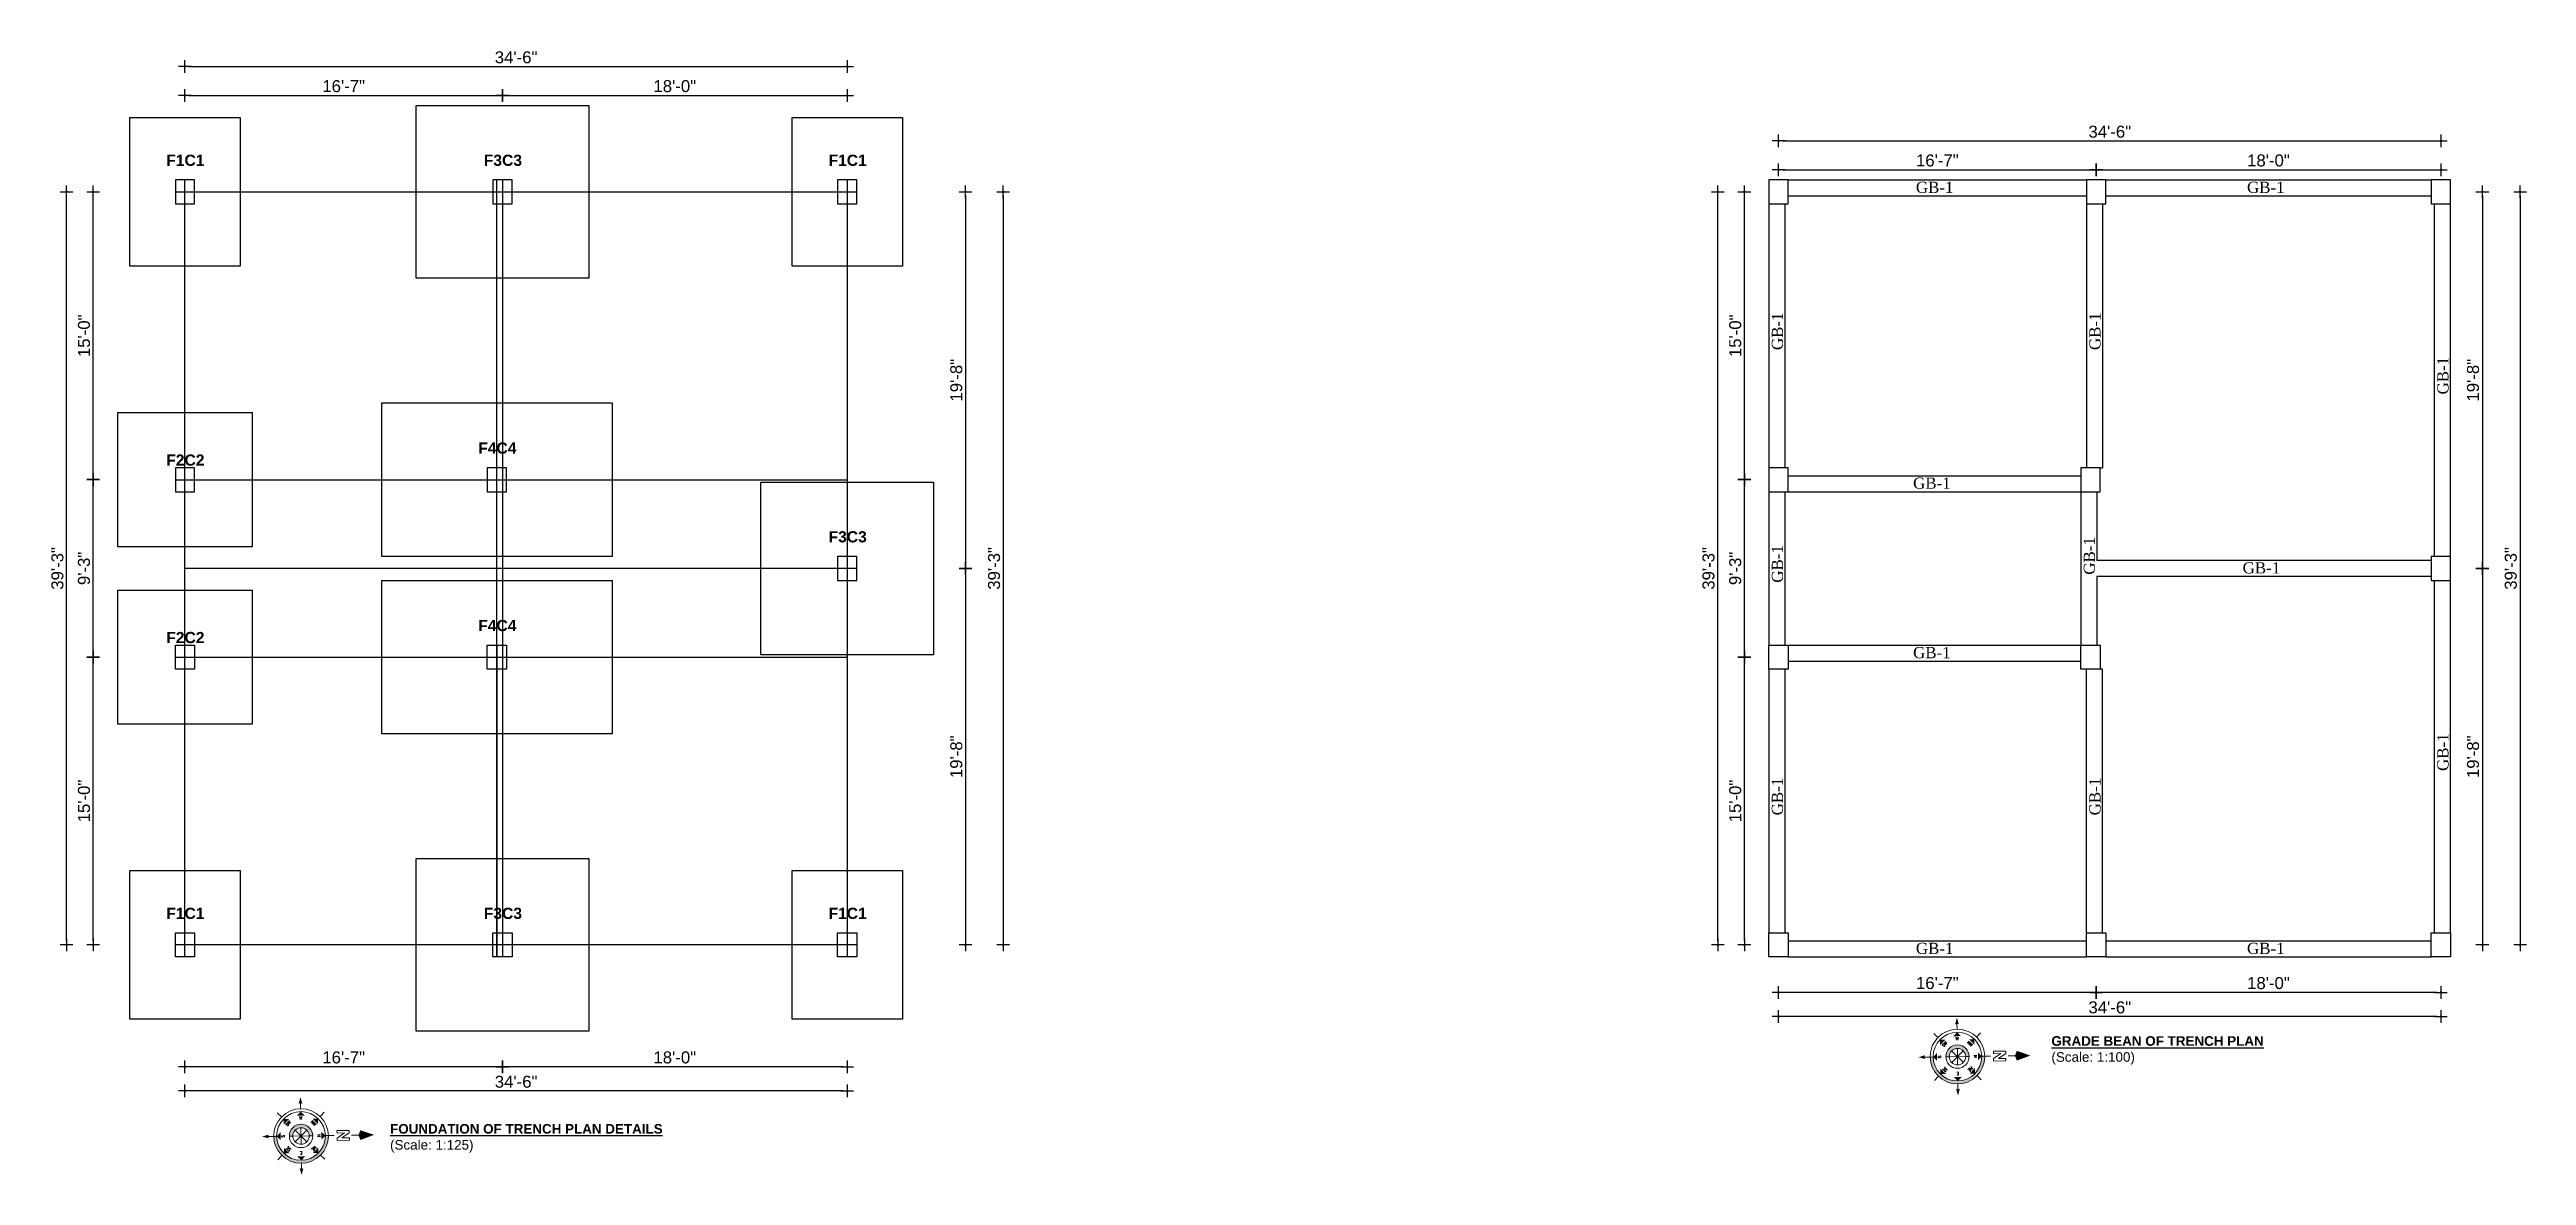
# Model space of a CAD drawing. Header units: inches. Extents: x -4010 to 65129, y -40138 to -1318.
# Drawn here: x 47347 to 48896, y -36546 to -35842 of the extents above; entities that cross this region are included whole.
import ezdxf
from ezdxf.enums import TextEntityAlignment as Align

# ---------------------------------------------------------------- set-up
doc = ezdxf.new("R2010")
doc.units = ezdxf.units.IN
doc.header["$MEASUREMENT"] = 0
doc.header["$PDMODE"] = 99
for name, color, linetype in [('Brick wall', 3, 'Continuous'), ('RCC', 6, 'Continuous'), ('Rod', 1, 'Continuous'), ('TEX', 7, 'Continuous'), ('wall', 3, 'Continuous')]:
    doc.layers.add(name, color=color, linetype=linetype)
doc.layers.add('DIM', color=7, linetype='Continuous', lineweight=15)
doc.styles.add('ARIAL', font='arial.ttf')
doc.styles.add('CAPTION', font='GOTHIC.TTF', dxfattribs={"height": 100})
doc.styles.add('ROMANS', font='romans')
doc.styles.get("Standard").update_dxf_attribs({"font": 'ARIALN.TTF'})
doc.dimstyles.new('3-8', dxfattribs={"dimscale": 1.25, "dimtxt": 6, "dimasz": 2, "dimexe": 0.18, "dimexo": 6, "dimgap": 0, "dimtad": 0, "dimdec": 0, "dimzin": 3, "dimdsep": 46, "dimlunit": 3, "dimtxsty": 'ARIAL', "dimblk": 'DD', "dimcen": 1, "dimse1": 1, "dimse2": 1, "dimclrd": 256, "dimclrt": 256, "dimadec": 0, "dimazin": 0, "dimtfac": 0.5, "dimtdec": 0, "dimtmove": 2, "dimatfit": 0, "dimfxl": 0.18, "dimtvp": 0.75, "dimfrac": 1, "dimtolj": 1, "dimtzin": 0, "dimarcsym": 0})

msp = doc.modelspace()

# ---------------------------------------------------------------- texts
at = {"layer": 'TEX', "char_height": 7, "style": 'CAPTION'}
for s, insert, attachment_point in [('{\\fArial Rounded MT Bold|b0|i0|c0|p34;F1C1}', (47444.312, -35914.844), 9), ('{\\fArial Rounded MT Bold|b0|i0|c0|p34;F3C3}', (47642.812, -35914.844), 9), ('{\\fArial Rounded MT Bold|b0|i0|c0|p34;F1C1}', (47858.312, -35914.844), 9), ('{\\fTimes New Roman|b0|i0|c0|p18;GB-1}', (48537.596, -35924.663), 3), ('{\\fTimes New Roman|b0|i0|c0|p18;GB-1}', (48744.596, -35924.663), 3), ('{\\fArial Rounded MT Bold|b0|i0|c0|p34;F4C4}', (47639.312, -36094.844), 9), ('{\\fArial Rounded MT Bold|b0|i0|c0|p34;F2C2}', (47444.312, -36102.344), 9), ('{\\fTimes New Roman|b0|i0|c0|p18;GB-1}', (48535.846, -36109.663), 3), ('{\\fArial Rounded MT Bold|b0|i0|c0|p34;F3C3}', (47858.312, -36150.344), 9), ('{\\fTimes New Roman|b0|i0|c0|p18;GB-1}', (48741.846, -36162.663), 3), ('{\\fArial Rounded MT Bold|b0|i0|c0|p34;F4C4}', (47639.312, -36205.844), 9), ('{\\fArial Rounded MT Bold|b0|i0|c0|p34;F2C2}', (47444.312, -36213.344), 9), ('{\\fTimes New Roman|b0|i0|c0|p18;GB-1}', (48535.846, -36215.663), 3), ('{\\fArial Rounded MT Bold|b0|i0|c0|p34;F1C1}', (47444.312, -36385.844), 9), ('{\\fArial Rounded MT Bold|b0|i0|c0|p34;F3C3}', (47642.812, -36385.844), 9), ('{\\fArial Rounded MT Bold|b0|i0|c0|p34;F1C1}', (47858.312, -36385.844), 9), ('{\\fTimes New Roman|b0|i0|c0|p18;GB-1}', (48537.596, -36400.663), 3), ('{\\fTimes New Roman|b0|i0|c0|p18;GB-1}', (48744.596, -36400.663), 3)]:
    msp.add_mtext(s, dxfattribs=dict(at, insert=insert, attachment_point=attachment_point))
at = {"layer": 'TEX', "char_height": 7, "attachment_point": 3, "rotation": 90, "style": 'CAPTION'}
for insert in [(48424.032, -36006.445), (48622.532, -36006.445), (48840.032, -36034.195), (48424.032, -36151.945), (48619.032, -36146.945), (48840.032, -36269.695), (48424.032, -36297.445), (48622.532, -36297.445)]:
    msp.add_mtext('{\\fTimes New Roman|b0|i0|c0|p18;GB-1}', dxfattribs=dict(at, insert=insert))
at = {"layer": 'TEX', "color": 7, "lineweight": 25, "insert": (48598.831, -36467.981), "char_height": 6, "width": 310.18894, "attachment_point": 4}
msp.add_mtext('{\\fArial Rounded MT Bold|b0|i0|c0|p34;\\LGRADE BEAN OF TRENCH PLAN\\P\\fArial|b0|i0|c0|p34;\\l\\C256;(Scale: 1:100)}', dxfattribs=at)

# ---------------------------------------------------------------- blocks, each defined once
blk = doc.blocks.new('A$C779854B7')
at = {"layer": 'RCC'}
for p, q in [((0, 15), (12, 15)), ((0, 0), (0, 15)), ((12, 15), (12, 0)), ((12, 0), (0, 0))]:
    blk.add_line(p, q, dxfattribs=at)
blk = doc.blocks.new('DD')
for p, q in [((-1.6, 0), (1.6, 0)), ((0, 1.6), (0, -1.6))]:
    blk.add_line(p, q)
at = {"const_width": 0.3}
blk.add_lwpolyline([(-0.15, 0, 1), (0.15, 0, 1)], format="xyb", close=True, dxfattribs=at)
blk = doc.blocks.new('*D1239')
at = {"layer": 'Defpoints', "color": 0}
for p in [(47630.6, -35870.7), (47432.1, -35923.5), (47630.6, -35923.5)]:
    blk.add_point(p, dxfattribs=at)
at = {"layer": 'Rod', "lineweight": -2}
blk.add_line((47434.6, -35870.7), (47628.1, -35870.7), dxfattribs=at)
at = {"layer": 'Rod', "lineweight": -2, "xscale": 2.5, "yscale": 2.5, "zscale": 2.5, "rotation": 180}
blk.add_blockref('DD', (47432.1, -35870.7), dxfattribs=at)
at = {"layer": 'Rod', "lineweight": -2, "xscale": 2.5, "yscale": 2.5, "zscale": 2.5}
blk.add_blockref('DD', (47630.6, -35870.7), dxfattribs=at)
at = {"layer": 'Rod', "insert": (47531.3, -35864.9), "char_height": 7.5, "attachment_point": 5, "style": 'ARIAL'}
blk.add_mtext('\\A1;16\'-7"', dxfattribs=at)
blk = doc.blocks.new('*D1240')
at = {"layer": 'Defpoints', "color": 0}
for p in [(47846.1, -35870.7), (47630.6, -35923.5), (47846.1, -35923.5)]:
    blk.add_point(p, dxfattribs=at)
at = {"layer": 'Rod', "lineweight": -2}
blk.add_line((47633.1, -35870.7), (47843.6, -35870.7), dxfattribs=at)
at = {"layer": 'Rod', "lineweight": -2, "xscale": 2.5, "yscale": 2.5, "zscale": 2.5, "rotation": 180}
blk.add_blockref('DD', (47630.6, -35870.7), dxfattribs=at)
at = {"layer": 'Rod', "lineweight": -2, "xscale": 2.5, "yscale": 2.5, "zscale": 2.5}
blk.add_blockref('DD', (47846.1, -35870.7), dxfattribs=at)
at = {"layer": 'Rod', "insert": (47738.3, -35864.9), "char_height": 7.5, "attachment_point": 5, "style": 'ARIAL'}
blk.add_mtext('\\A1;18\'-0"', dxfattribs=at)
blk = doc.blocks.new('*D1241')
at = {"layer": 'Defpoints', "color": 0}
for p in [(47852.1, -35931), (47852.1, -36166.5), (47920, -36166.5)]:
    blk.add_point(p, dxfattribs=at)
at = {"layer": 'Rod', "lineweight": -2}
blk.add_line((47920, -35933.5), (47920, -36164), dxfattribs=at)
at = {"layer": 'Rod', "lineweight": -2, "xscale": 2.5, "yscale": 2.5, "zscale": 2.5}
for p, rotation in [((47920, -35931), 90), ((47920, -36166.5), 270)]:
    blk.add_blockref('DD', p, dxfattribs=dict(at, rotation=rotation))
at = {"layer": 'Rod', "insert": (47914.3, -36048.8), "char_height": 7.5, "attachment_point": 5, "rotation": 90, "style": 'ARIAL'}
blk.add_mtext('\\A1;19\'-8"', dxfattribs=at)
blk = doc.blocks.new('*D1242')
at = {"layer": 'Defpoints', "color": 0}
for p in [(47852.1, -36166.5), (47852.1, -36402), (47920, -36402)]:
    blk.add_point(p, dxfattribs=at)
at = {"layer": 'Rod', "lineweight": -2}
blk.add_line((47920, -36169), (47920, -36399.5), dxfattribs=at)
at = {"layer": 'Rod', "lineweight": -2, "xscale": 2.5, "yscale": 2.5, "zscale": 2.5}
for p, rotation in [((47920, -36166.5), 90), ((47920, -36402), 270)]:
    blk.add_blockref('DD', p, dxfattribs=dict(at, rotation=rotation))
at = {"layer": 'Rod', "insert": (47914.3, -36284.3), "char_height": 7.5, "attachment_point": 5, "rotation": 90, "style": 'ARIAL'}
blk.add_mtext('\\A1;19\'-8"', dxfattribs=at)
blk = doc.blocks.new('*D1243')
at = {"layer": 'Defpoints', "color": 0}
for p in [(47630.6, -36409.5), (47846.1, -36409.5), (47630.6, -36478.2)]:
    blk.add_point(p, dxfattribs=at)
at = {"layer": 'Rod', "lineweight": -2}
blk.add_line((47843.6, -36478.2), (47633.1, -36478.2), dxfattribs=at)
at = {"layer": 'Rod', "lineweight": -2, "xscale": 2.5, "yscale": 2.5, "zscale": 2.5, "rotation": 180}
blk.add_blockref('DD', (47630.6, -36478.2), dxfattribs=at)
at = {"layer": 'Rod', "lineweight": -2, "xscale": 2.5, "yscale": 2.5, "zscale": 2.5}
blk.add_blockref('DD', (47846.1, -36478.2), dxfattribs=at)
at = {"layer": 'Rod', "insert": (47738.3, -36472.4), "char_height": 7.5, "attachment_point": 5, "style": 'ARIAL'}
blk.add_mtext('\\A1;18\'-0"', dxfattribs=at)
blk = doc.blocks.new('*D1244')
at = {"layer": 'Defpoints', "color": 0}
for p in [(47432.1, -36409.5), (47630.6, -36409.5), (47432.1, -36478.2)]:
    blk.add_point(p, dxfattribs=at)
at = {"layer": 'Rod', "lineweight": -2}
blk.add_line((47628.1, -36478.2), (47434.6, -36478.2), dxfattribs=at)
at = {"layer": 'Rod', "lineweight": -2, "xscale": 2.5, "yscale": 2.5, "zscale": 2.5, "rotation": 180}
blk.add_blockref('DD', (47432.1, -36478.2), dxfattribs=at)
at = {"layer": 'Rod', "lineweight": -2, "xscale": 2.5, "yscale": 2.5, "zscale": 2.5}
blk.add_blockref('DD', (47630.6, -36478.2), dxfattribs=at)
at = {"layer": 'Rod', "insert": (47531.3, -36472.4), "char_height": 7.5, "attachment_point": 5, "style": 'ARIAL'}
blk.add_mtext('\\A1;16\'-7"', dxfattribs=at)
blk = doc.blocks.new('*D1245')
at = {"layer": 'Defpoints', "color": 0}
for p in [(47374.7, -36222), (47426.1, -36222), (47426.1, -36402)]:
    blk.add_point(p, dxfattribs=at)
at = {"layer": 'Rod', "lineweight": -2}
blk.add_line((47374.7, -36399.5), (47374.7, -36224.5), dxfattribs=at)
at = {"layer": 'Rod', "lineweight": -2, "xscale": 2.5, "yscale": 2.5, "zscale": 2.5}
for p, rotation in [((47374.7, -36222), 90), ((47374.7, -36402), 270)]:
    blk.add_blockref('DD', p, dxfattribs=dict(at, rotation=rotation))
at = {"layer": 'Rod', "insert": (47369, -36312), "char_height": 7.5, "attachment_point": 5, "rotation": 90, "style": 'ARIAL'}
blk.add_mtext('\\A1;15\'-0"', dxfattribs=at)
blk = doc.blocks.new('*D1246')
at = {"layer": 'Defpoints', "color": 0}
for p in [(47374.7, -36111), (47426.1, -36111), (47426.1, -36222)]:
    blk.add_point(p, dxfattribs=at)
at = {"layer": 'Rod', "lineweight": -2}
blk.add_line((47374.7, -36219.5), (47374.7, -36113.5), dxfattribs=at)
at = {"layer": 'Rod', "lineweight": -2, "xscale": 2.5, "yscale": 2.5, "zscale": 2.5}
for p, rotation in [((47374.7, -36111), 90), ((47374.7, -36222), 270)]:
    blk.add_blockref('DD', p, dxfattribs=dict(at, rotation=rotation))
at = {"layer": 'Rod', "insert": (47369, -36166.5), "char_height": 7.5, "attachment_point": 5, "rotation": 90, "style": 'ARIAL'}
blk.add_mtext('\\A1;9\'-3"', dxfattribs=at)
blk = doc.blocks.new('*D1247')
at = {"layer": 'Defpoints', "color": 0}
for p in [(47374.7, -35931), (47426.1, -35931), (47426.1, -36111)]:
    blk.add_point(p, dxfattribs=at)
at = {"layer": 'Rod', "lineweight": -2}
blk.add_line((47374.7, -36108.5), (47374.7, -35933.5), dxfattribs=at)
at = {"layer": 'Rod', "lineweight": -2, "xscale": 2.5, "yscale": 2.5, "zscale": 2.5}
for p, rotation in [((47374.7, -35931), 90), ((47374.7, -36111), 270)]:
    blk.add_blockref('DD', p, dxfattribs=dict(at, rotation=rotation))
at = {"layer": 'Rod', "insert": (47369, -36021), "char_height": 7.5, "attachment_point": 5, "rotation": 90, "style": 'ARIAL'}
blk.add_mtext('\\A1;15\'-0"', dxfattribs=at)
blk = doc.blocks.new('*D1248')
at = {"layer": 'Defpoints', "color": 0}
for p in [(47846.1, -35852.6), (47432.1, -35923.5), (47846.1, -35923.5)]:
    blk.add_point(p, dxfattribs=at)
at = {"layer": 'Rod', "lineweight": -2}
blk.add_line((47434.6, -35852.6), (47843.6, -35852.6), dxfattribs=at)
at = {"layer": 'Rod', "lineweight": -2, "xscale": 2.5, "yscale": 2.5, "zscale": 2.5, "rotation": 180}
blk.add_blockref('DD', (47432.1, -35852.6), dxfattribs=at)
at = {"layer": 'Rod', "lineweight": -2, "xscale": 2.5, "yscale": 2.5, "zscale": 2.5}
blk.add_blockref('DD', (47846.1, -35852.6), dxfattribs=at)
at = {"layer": 'Rod', "insert": (47639.1, -35846.9), "char_height": 7.5, "attachment_point": 5, "style": 'ARIAL'}
blk.add_mtext('\\A1;34\'-6"', dxfattribs=at)
blk = doc.blocks.new('*D1249')
at = {"layer": 'Defpoints', "color": 0}
for p in [(47852.1, -35931), (47852.1, -36402), (47943.6, -36402)]:
    blk.add_point(p, dxfattribs=at)
at = {"layer": 'Rod', "lineweight": -2}
blk.add_line((47943.6, -35933.5), (47943.6, -36399.5), dxfattribs=at)
at = {"layer": 'Rod', "lineweight": -2, "xscale": 2.5, "yscale": 2.5, "zscale": 2.5}
for p, rotation in [((47943.6, -35931), 90), ((47943.6, -36402), 270)]:
    blk.add_blockref('DD', p, dxfattribs=dict(at, rotation=rotation))
at = {"layer": 'Rod', "insert": (47937.9, -36166.5), "char_height": 7.5, "attachment_point": 5, "rotation": 90, "style": 'ARIAL'}
blk.add_mtext('\\A1;39\'-3"', dxfattribs=at)
blk = doc.blocks.new('*D1250')
at = {"layer": 'Defpoints', "color": 0}
for p in [(47432.1, -36409.5), (47846.1, -36409.5), (47432.1, -36493.3)]:
    blk.add_point(p, dxfattribs=at)
at = {"layer": 'Rod', "lineweight": -2}
blk.add_line((47843.6, -36493.3), (47434.6, -36493.3), dxfattribs=at)
at = {"layer": 'Rod', "lineweight": -2, "xscale": 2.5, "yscale": 2.5, "zscale": 2.5, "rotation": 180}
blk.add_blockref('DD', (47432.1, -36493.3), dxfattribs=at)
at = {"layer": 'Rod', "lineweight": -2, "xscale": 2.5, "yscale": 2.5, "zscale": 2.5}
blk.add_blockref('DD', (47846.1, -36493.3), dxfattribs=at)
at = {"layer": 'Rod', "insert": (47639.1, -36487.6), "char_height": 7.5, "attachment_point": 5, "style": 'ARIAL'}
blk.add_mtext('\\A1;34\'-6"', dxfattribs=at)
blk = doc.blocks.new('*D1251')
at = {"layer": 'Defpoints', "color": 0}
for p in [(47358.1, -35931), (47426.1, -35931), (47426.1, -36402)]:
    blk.add_point(p, dxfattribs=at)
at = {"layer": 'Rod', "lineweight": -2}
blk.add_line((47358.1, -36399.5), (47358.1, -35933.5), dxfattribs=at)
at = {"layer": 'Rod', "lineweight": -2, "xscale": 2.5, "yscale": 2.5, "zscale": 2.5}
for p, rotation in [((47358.1, -35931), 90), ((47358.1, -36402), 270)]:
    blk.add_blockref('DD', p, dxfattribs=dict(at, rotation=rotation))
at = {"layer": 'Rod', "insert": (47352.4, -36166.5), "char_height": 7.5, "attachment_point": 5, "rotation": 90, "style": 'ARIAL'}
blk.add_mtext('\\A1;39\'-3"', dxfattribs=at)
blk = doc.blocks.new('*D1253')
at = {"layer": 'Defpoints', "color": 0}
for p in [(48626.8, -36363), (48842.3, -36363), (48626.8, -36431.7)]:
    blk.add_point(p, dxfattribs=at)
at = {"layer": 'Rod', "lineweight": -2}
blk.add_line((48839.8, -36431.7), (48629.3, -36431.7), dxfattribs=at)
at = {"layer": 'Rod', "lineweight": -2, "xscale": 2.5, "yscale": 2.5, "zscale": 2.5, "rotation": 180}
blk.add_blockref('DD', (48626.8, -36431.7), dxfattribs=at)
at = {"layer": 'Rod', "lineweight": -2, "xscale": 2.5, "yscale": 2.5, "zscale": 2.5}
blk.add_blockref('DD', (48842.3, -36431.7), dxfattribs=at)
at = {"layer": 'Rod', "insert": (48734.5, -36425.9), "char_height": 7.5, "attachment_point": 5, "style": 'ARIAL'}
blk.add_mtext('\\A1;18\'-0"', dxfattribs=at)
blk = doc.blocks.new('*D1254')
at = {"layer": 'Defpoints', "color": 0}
for p in [(48428.3, -36363), (48626.8, -36363), (48428.3, -36431.7)]:
    blk.add_point(p, dxfattribs=at)
at = {"layer": 'Rod', "lineweight": -2}
blk.add_line((48624.3, -36431.7), (48430.8, -36431.7), dxfattribs=at)
at = {"layer": 'Rod', "lineweight": -2, "xscale": 2.5, "yscale": 2.5, "zscale": 2.5, "rotation": 180}
blk.add_blockref('DD', (48428.3, -36431.7), dxfattribs=at)
at = {"layer": 'Rod', "lineweight": -2, "xscale": 2.5, "yscale": 2.5, "zscale": 2.5}
blk.add_blockref('DD', (48626.8, -36431.7), dxfattribs=at)
at = {"layer": 'Rod', "insert": (48527.5, -36425.9), "char_height": 7.5, "attachment_point": 5, "style": 'ARIAL'}
blk.add_mtext('\\A1;16\'-7"', dxfattribs=at)
blk = doc.blocks.new('*D1252')
at = {"layer": 'Defpoints', "color": 0}
for p in [(48428.3, -36363), (48842.3, -36363), (48428.3, -36446.8)]:
    blk.add_point(p, dxfattribs=at)
at = {"layer": 'Rod', "lineweight": -2}
blk.add_line((48839.8, -36446.8), (48430.8, -36446.8), dxfattribs=at)
at = {"layer": 'Rod', "lineweight": -2, "xscale": 2.5, "yscale": 2.5, "zscale": 2.5, "rotation": 180}
blk.add_blockref('DD', (48428.3, -36446.8), dxfattribs=at)
at = {"layer": 'Rod', "lineweight": -2, "xscale": 2.5, "yscale": 2.5, "zscale": 2.5}
blk.add_blockref('DD', (48842.3, -36446.8), dxfattribs=at)
at = {"layer": 'Rod', "insert": (48635.3, -36441.1), "char_height": 7.5, "attachment_point": 5, "style": 'ARIAL'}
blk.add_mtext('\\A1;34\'-6"', dxfattribs=at)
blk = doc.blocks.new('*D1259')
at = {"layer": 'Defpoints', "color": 0}
for p in [(48626.8, -35917.2), (48428.3, -35970), (48626.8, -35970)]:
    blk.add_point(p, dxfattribs=at)
at = {"layer": 'Rod', "lineweight": -2}
blk.add_line((48430.8, -35917.2), (48624.3, -35917.2), dxfattribs=at)
at = {"layer": 'Rod', "lineweight": -2, "xscale": 2.5, "yscale": 2.5, "zscale": 2.5, "rotation": 180}
blk.add_blockref('DD', (48428.3, -35917.2), dxfattribs=at)
at = {"layer": 'Rod', "lineweight": -2, "xscale": 2.5, "yscale": 2.5, "zscale": 2.5}
blk.add_blockref('DD', (48626.8, -35917.2), dxfattribs=at)
at = {"layer": 'Rod', "insert": (48527.5, -35911.4), "char_height": 7.5, "attachment_point": 5, "style": 'ARIAL'}
blk.add_mtext('\\A1;16\'-7"', dxfattribs=at)
blk = doc.blocks.new('*D1260')
at = {"layer": 'Defpoints', "color": 0}
for p in [(48842.3, -35917.2), (48626.8, -35970), (48842.3, -35970)]:
    blk.add_point(p, dxfattribs=at)
at = {"layer": 'Rod', "lineweight": -2}
blk.add_line((48629.3, -35917.2), (48839.8, -35917.2), dxfattribs=at)
at = {"layer": 'Rod', "lineweight": -2, "xscale": 2.5, "yscale": 2.5, "zscale": 2.5, "rotation": 180}
blk.add_blockref('DD', (48626.8, -35917.2), dxfattribs=at)
at = {"layer": 'Rod', "lineweight": -2, "xscale": 2.5, "yscale": 2.5, "zscale": 2.5}
blk.add_blockref('DD', (48842.3, -35917.2), dxfattribs=at)
at = {"layer": 'Rod', "insert": (48734.5, -35911.4), "char_height": 7.5, "attachment_point": 5, "style": 'ARIAL'}
blk.add_mtext('\\A1;18\'-0"', dxfattribs=at)
blk = doc.blocks.new('*D1258')
at = {"layer": 'Defpoints', "color": 0}
for p in [(48842.3, -35899.1), (48428.3, -35970), (48842.3, -35970)]:
    blk.add_point(p, dxfattribs=at)
at = {"layer": 'Rod', "lineweight": -2}
blk.add_line((48430.8, -35899.1), (48839.8, -35899.1), dxfattribs=at)
at = {"layer": 'Rod', "lineweight": -2, "xscale": 2.5, "yscale": 2.5, "zscale": 2.5, "rotation": 180}
blk.add_blockref('DD', (48428.3, -35899.1), dxfattribs=at)
at = {"layer": 'Rod', "lineweight": -2, "xscale": 2.5, "yscale": 2.5, "zscale": 2.5}
blk.add_blockref('DD', (48842.3, -35899.1), dxfattribs=at)
at = {"layer": 'Rod', "insert": (48635.3, -35893.4), "char_height": 7.5, "attachment_point": 5, "style": 'ARIAL'}
blk.add_mtext('\\A1;34\'-6"', dxfattribs=at)
blk = doc.blocks.new('*D1265')
at = {"layer": 'Defpoints', "color": 0}
for p in [(48800.3, -35931), (48800.3, -36166.5), (48868.2, -36166.5)]:
    blk.add_point(p, dxfattribs=at)
at = {"layer": 'Rod', "lineweight": -2}
blk.add_line((48868.2, -35933.5), (48868.2, -36164), dxfattribs=at)
at = {"layer": 'Rod', "lineweight": -2, "xscale": 2.5, "yscale": 2.5, "zscale": 2.5}
for p, rotation in [((48868.2, -35931), 90), ((48868.2, -36166.5), 270)]:
    blk.add_blockref('DD', p, dxfattribs=dict(at, rotation=rotation))
at = {"layer": 'Rod', "insert": (48862.4, -36048.8), "char_height": 7.5, "attachment_point": 5, "rotation": 90, "style": 'ARIAL'}
blk.add_mtext('\\A1;19\'-8"', dxfattribs=at)
blk = doc.blocks.new('*D1266')
at = {"layer": 'Defpoints', "color": 0}
for p in [(48800.3, -36166.5), (48800.3, -36402), (48868.2, -36402)]:
    blk.add_point(p, dxfattribs=at)
at = {"layer": 'Rod', "lineweight": -2}
blk.add_line((48868.2, -36169), (48868.2, -36399.5), dxfattribs=at)
at = {"layer": 'Rod', "lineweight": -2, "xscale": 2.5, "yscale": 2.5, "zscale": 2.5}
for p, rotation in [((48868.2, -36166.5), 90), ((48868.2, -36402), 270)]:
    blk.add_blockref('DD', p, dxfattribs=dict(at, rotation=rotation))
at = {"layer": 'Rod', "insert": (48862.4, -36284.3), "char_height": 7.5, "attachment_point": 5, "rotation": 90, "style": 'ARIAL'}
blk.add_mtext('\\A1;19\'-8"', dxfattribs=at)
blk = doc.blocks.new('*D1264')
at = {"layer": 'Defpoints', "color": 0}
for p in [(48800.3, -35931), (48800.3, -36402), (48891.8, -36402)]:
    blk.add_point(p, dxfattribs=at)
at = {"layer": 'Rod', "lineweight": -2}
blk.add_line((48891.8, -35933.5), (48891.8, -36399.5), dxfattribs=at)
at = {"layer": 'Rod', "lineweight": -2, "xscale": 2.5, "yscale": 2.5, "zscale": 2.5}
for p, rotation in [((48891.8, -35931), 90), ((48891.8, -36402), 270)]:
    blk.add_blockref('DD', p, dxfattribs=dict(at, rotation=rotation))
at = {"layer": 'Rod', "insert": (48886, -36166.5), "char_height": 7.5, "attachment_point": 5, "rotation": 90, "style": 'ARIAL'}
blk.add_mtext('\\A1;39\'-3"', dxfattribs=at)
blk = doc.blocks.new('*D1271')
at = {"layer": 'Defpoints', "color": 0}
for p in [(48406.9, -36222), (48458.3, -36222), (48458.3, -36402)]:
    blk.add_point(p, dxfattribs=at)
at = {"layer": 'Rod', "lineweight": -2}
blk.add_line((48406.9, -36399.5), (48406.9, -36224.5), dxfattribs=at)
at = {"layer": 'Rod', "lineweight": -2, "xscale": 2.5, "yscale": 2.5, "zscale": 2.5}
for p, rotation in [((48406.9, -36222), 90), ((48406.9, -36402), 270)]:
    blk.add_blockref('DD', p, dxfattribs=dict(at, rotation=rotation))
at = {"layer": 'Rod', "insert": (48401.2, -36312), "char_height": 7.5, "attachment_point": 5, "rotation": 90, "style": 'ARIAL'}
blk.add_mtext('\\A1;15\'-0"', dxfattribs=at)
blk = doc.blocks.new('*D1272')
at = {"layer": 'Defpoints', "color": 0}
for p in [(48406.9, -36111), (48458.3, -36111), (48458.3, -36222)]:
    blk.add_point(p, dxfattribs=at)
at = {"layer": 'Rod', "lineweight": -2}
blk.add_line((48406.9, -36219.5), (48406.9, -36113.5), dxfattribs=at)
at = {"layer": 'Rod', "lineweight": -2, "xscale": 2.5, "yscale": 2.5, "zscale": 2.5}
for p, rotation in [((48406.9, -36111), 90), ((48406.9, -36222), 270)]:
    blk.add_blockref('DD', p, dxfattribs=dict(at, rotation=rotation))
at = {"layer": 'Rod', "insert": (48401.2, -36166.5), "char_height": 7.5, "attachment_point": 5, "rotation": 90, "style": 'ARIAL'}
blk.add_mtext('\\A1;9\'-3"', dxfattribs=at)
blk = doc.blocks.new('*D1273')
at = {"layer": 'Defpoints', "color": 0}
for p in [(48406.9, -35931), (48458.3, -35931), (48458.3, -36111)]:
    blk.add_point(p, dxfattribs=at)
at = {"layer": 'Rod', "lineweight": -2}
blk.add_line((48406.9, -36108.5), (48406.9, -35933.5), dxfattribs=at)
at = {"layer": 'Rod', "lineweight": -2, "xscale": 2.5, "yscale": 2.5, "zscale": 2.5}
for p, rotation in [((48406.9, -35931), 90), ((48406.9, -36111), 270)]:
    blk.add_blockref('DD', p, dxfattribs=dict(at, rotation=rotation))
at = {"layer": 'Rod', "insert": (48401.2, -36021), "char_height": 7.5, "attachment_point": 5, "rotation": 90, "style": 'ARIAL'}
blk.add_mtext('\\A1;15\'-0"', dxfattribs=at)
blk = doc.blocks.new('*D1270')
at = {"layer": 'Defpoints', "color": 0}
for p in [(48390.3, -35931), (48458.3, -35931), (48458.3, -36402)]:
    blk.add_point(p, dxfattribs=at)
at = {"layer": 'Rod', "lineweight": -2}
blk.add_line((48390.3, -36399.5), (48390.3, -35933.5), dxfattribs=at)
at = {"layer": 'Rod', "lineweight": -2, "xscale": 2.5, "yscale": 2.5, "zscale": 2.5}
for p, rotation in [((48390.3, -35931), 90), ((48390.3, -36402), 270)]:
    blk.add_blockref('DD', p, dxfattribs=dict(at, rotation=rotation))
at = {"layer": 'Rod', "insert": (48384.5, -36166.5), "char_height": 7.5, "attachment_point": 5, "rotation": 90, "style": 'ARIAL'}
blk.add_mtext('\\A1;39\'-3"', dxfattribs=at)
blk = doc.blocks.new('A$C683C01F9')
at = {"layer": 'TEX', "color": 7, "lineweight": 25, "insert": (4, 9.4), "char_height": 6, "width": 310.189, "attachment_point": 4}
blk.add_mtext('{\\fArial Rounded MT Bold|b0|i0|c0|p34;\\LFOUNDATION OF TRENCH PLAN DETAILS\\P\\fArial|b0|i0|c0|p34;\\l\\C256;(Scale: 1:125)}', dxfattribs=at)
blk = doc.blocks.new('Anno_North_J_Metric')
at = {"linetype": 'ByBlock', "lineweight": -2}
h = blk.add_hatch(color=0, dxfattribs=at)
h.paths.add_polyline_path([(-4.17, 0), (-4.68, 0, 1), (4.68, 0), (4.17, 0, -1)])
h.paths.add_polyline_path([(1.41, 0), (2, 0, 1), (-2, 0), (-1.41, 0, -1)])
at = {"color": 0, "linetype": 'ByBlock', "lineweight": -2}
for p, q in [((0, 4.68), (0, 5.67)), ((-4.68, 0), (-5.67, 0)), ((-4.68, 0), (-4.17, 0)), ((-3.31, 3.31), (-4.01, 4.01)), ((-1.41, 0), (-2, 0)), ((-1.41, 0), (1.41, 0)), ((1.41, 0), (-1.41, 0)), ((-1, 1), (1, -1)), ((-1, -1), (1, 1)), ((1, -1), (-1, 1)), ((1, 1), (-1, -1)), ((0, 1.41), (0, -1.41)), ((0, -1.41), (0, 1.41)), ((1.41, 0), (2, 0)), ((3.31, 3.31), (4.01, 4.01)), ((4.68, 0), (4.17, 0)), ((4.68, 0), (5.67, 0)), ((6.17, 0.4), (6.17, 0.82)), ((6.17, 0.82), (8.27, 0.82)), ((7.43, 0.4), (6.17, 0.4)), ((6.17, -0.44), (7.43, 0.4)), ((8.27, 0.4), (7.01, -0.44)), ((8.27, 0.82), (8.27, 0.4)), ((8.67, 0), (9.83, 0)), ((-3.31, -3.31), (-4.01, -4.01)), ((3.31, -3.31), (4.01, -4.01)), ((6.17, -0.86), (6.17, -0.44)), ((8.27, -0.86), (6.17, -0.86)), ((7.01, -0.44), (8.27, -0.44)), ((8.27, -0.44), (8.27, -0.86)), ((0, -4.68), (0, -5.67))]:
    blk.add_line(p, q, dxfattribs=at)
for radius in [4.68, 4.17, 2, 1.41]:
    blk.add_circle((0, 0), radius, dxfattribs=at)
for points in [[(-0.33, 5.5), (0, 5.67), (0, 6.67)], [(0, 6.67), (0.33, 5.5), (0, 5.67)], [(-6.67, 0), (-5.5, 0.33), (-5.67, 0)], [(-5.5, -0.33), (-5.67, 0), (-6.67, 0)], [(-4.17, 0), (-3.5, 0.67), (-3.5, -0.67)], [(-2.95, 2.95), (-2, 2.95), (-2.95, 2)], [(0, 4.17), (0.67, 3.5), (-0.67, 3.5)], [(2.95, 2.95), (2.95, 2), (2, 2.95)], [(4.17, 0), (3.5, -0.67), (3.5, 0.67)], [(12.5, 0), (10.17, 0.83), (9.83, 0)], [(9.83, 0), (10.17, -0.83), (12.5, 0)], [(-2.95, -2.95), (-2.95, -2), (-2, -2.95)], [(0, -4.17), (-0.67, -3.5), (0.67, -3.5)], [(2.95, -2.95), (2, -2.95), (2.95, -2)], [(0, -6.67), (-0.33, -5.5), (0, -5.67)], [(0.33, -5.5), (0, -5.67), (0, -6.67)]]:
    blk.add_solid(points, dxfattribs=at)
at = {"color": 0, "linetype": 'ByBlock', "lineweight": -2, "style": 'ROMANS'}
for s, rotation, p in [('S', 270, (-3.33, 0)), ('SW', 45, (-2, 2)), ('NW', 315, (2, 2)), ('N', 270, (2.83, 0)), ('SE', 135, (-2, -2)), ('E', 180, (0, -2.67)), ('NE', 225, (2, -2))]:
    blk.add_text(s, height=0.5, rotation=rotation, dxfattribs=at).set_placement(p, align=Align.CENTER)
blk.add_text('W', height=0.5, dxfattribs=at).set_placement((0, 2.83), align=Align.CENTER)

# ---------------------------------------------------------------- dimensions: what is measured, and where the dimension line sits
at = {"layer": 'Rod'}
for base, p1, p2, picture, middle in [((47846.096, -35852.632), (47432.096, -35923.513), (47846.096, -35923.513), '*D1248', (47639.096, -35846.885)), ((47630.595667849, -35870.684825045), (47432.095667849, -35923.512741688), (47630.595667849, -35923.512741688), '*D1239', (47531.345667849, -35864.940878934)), ((47846.095667849, -35870.684825045), (47630.595667849, -35923.512741688), (47846.095667849, -35923.512741688), '*D1240', (47738.345667849, -35864.940878934)), ((48842.256, -35899.132), (48428.256, -35970.013), (48842.256, -35970.013), '*D1258', (48635.256, -35893.385)), ((48626.755919505, -35917.184825045), (48428.255919505, -35970.012741688), (48626.755919505, -35970.012741688), '*D1259', (48527.505919505, -35911.440878934)), ((48842.255919505, -35917.184825045), (48626.755919505, -35970.012741688), (48842.255919505, -35970.012741688), '*D1260', (48734.505919505, -35911.440878934)), ((48428.255919505, -36431.682175393), (48626.755919505, -36363.012790622), (48428.255919505, -36363.012790622), '*D1254', (48527.505919505, -36425.938229281)), ((48428.256, -36446.847), (48842.256, -36363.013), (48428.256, -36363.013), '*D1252', (48635.256, -36441.099)), ((48626.755919505, -36431.682175393), (48842.255919505, -36363.012790622), (48626.755919505, -36363.012790622), '*D1253', (48734.505919505, -36425.938229281)), ((47432.095667849, -36478.182175393), (47630.595667849, -36409.512790622), (47432.095667849, -36409.512790622), '*D1244', (47531.345667849, -36472.438229281)), ((47432.096, -36493.347), (47846.096, -36409.513), (47432.096, -36409.513), '*D1250', (47639.096, -36487.599)), ((47630.595667849, -36478.182175393), (47846.095667849, -36409.512790622), (47630.595667849, -36409.512790622), '*D1243', (47738.345667849, -36472.438229281))]:
    dim = msp.add_linear_dim(base=base, p1=p1, p2=p2, dimstyle='3-8', dxfattribs=at)
    dim.commit()
    dim.dimension.update_dxf_attribs({"geometry": picture, "text_midpoint": middle})
for base, p1, p2, picture, middle in [((47358.111, -35931.013), (47426.096, -36402.013), (47426.096, -35931.013), '*D1251', (47352.363, -36166.513)), ((47374.744, -35931.013), (47426.096, -36111.013), (47426.096, -35931.013), '*D1247', (47369, -36021.013)), ((47920.02, -36166.5128), (47852.0957, -35931.0127), (47852.0957, -36166.5128), '*D1241', (47914.276, -36048.7628)), ((47943.618, -36402.013), (47852.096, -35931.013), (47852.096, -36402.013), '*D1249', (47937.87, -36166.513)), ((48390.271, -35931.013), (48458.256, -36402.013), (48458.256, -35931.013), '*D1270', (48384.523, -36166.513)), ((48406.904, -35931.013), (48458.256, -36111.013), (48458.256, -35931.013), '*D1273', (48401.16, -36021.013)), ((48868.1802, -36166.5128), (48800.2559, -35931.0127), (48800.2559, -36166.5128), '*D1265', (48862.4363, -36048.7628)), ((48891.778, -36402.013), (48800.256, -35931.013), (48800.256, -36402.013), '*D1264', (48886.03, -36166.513)), ((47374.744, -36111.013), (47426.096, -36222.013), (47426.096, -36111.013), '*D1246', (47368.996, -36166.513)), ((48406.904, -36111.013), (48458.256, -36222.013), (48458.256, -36111.013), '*D1272', (48401.156, -36166.513)), ((47920.01999, -36402.01279), (47852.09567, -36166.51277), (47852.09567, -36402.01279), '*D1242', (47914.27604, -36284.26278)), ((48868.18024, -36402.01279), (48800.25592, -36166.51277), (48800.25592, -36402.01279), '*D1266', (48862.4363, -36284.26278)), ((47374.744, -36222.013), (47426.096, -36402.013), (47426.096, -36222.013), '*D1245', (47369, -36312.013)), ((48406.904, -36222.013), (48458.256, -36402.013), (48458.256, -36222.013), '*D1271', (48401.16, -36312.013))]:
    dim = msp.add_linear_dim(base=base, p1=p1, p2=p2, angle=90, dimstyle='3-8', dxfattribs=at)
    dim.commit()
    dim.dimension.update_dxf_attribs({"geometry": picture, "text_midpoint": middle})

# ---------------------------------------------------------------- linework, layer by layer
at = {"layer": 'Rod'}
msp.add_line((47627.096, -36214.513), (47627.096, -36409.513), dxfattribs=at)
for points in [[(47397.596, -35884.513), (47466.596, -35884.513), (47466.596, -35977.513), (47397.596, -35977.513)], [(47576.596, -35877.013), (47684.596, -35877.013), (47684.596, -35985.013), (47576.596, -35985.013)], [(47811.596, -35884.513), (47880.596, -35884.513), (47880.596, -35977.513), (47811.596, -35977.513)], [(47390.096, -36069.013), (47474.096, -36069.013), (47474.096, -36153.013), (47390.096, -36153.013)], [(47555.096, -36063.013), (47699.096, -36063.013), (47699.096, -36159.013), (47555.096, -36159.013)], [(47792.096, -36112.513), (47900.096, -36112.513), (47900.096, -36220.513), (47792.096, -36220.513)], [(47390.096, -36180.013), (47474.096, -36180.013), (47474.096, -36264.013), (47390.096, -36264.013)], [(47555.096, -36174.013), (47699.096, -36174.013), (47699.096, -36270.013), (47555.096, -36270.013)], [(47576.596, -36348.013), (47684.596, -36348.013), (47684.596, -36456.013), (47576.596, -36456.013)], [(47397.596, -36355.513), (47466.596, -36355.513), (47466.596, -36448.513), (47397.596, -36448.513)], [(47811.596, -36355.513), (47880.596, -36355.513), (47880.596, -36448.513), (47811.596, -36448.513)]]:
    msp.add_lwpolyline(points, close=True, dxfattribs=at)
at = {"layer": 'wall'}
for p, q in [((47426.096, -35931.013), (47852.096, -35931.013)), ((47432.096, -36409.513), (47432.096, -35923.513)), ((47627.096, -36409.513), (47627.096, -35923.513)), ((47630.596, -35923.513), (47630.596, -36409.513)), ((47846.096, -35923.513), (47846.096, -36409.513)), ((48434.256, -35923.513), (48620.756, -35923.513)), ((48434.256, -35933.513), (48620.756, -35933.513)), ((48632.756, -35923.513), (48836.256, -35923.513)), ((48632.756, -35933.513), (48836.256, -35933.513)), ((48422.256, -35938.513), (48422.256, -36103.513)), ((48432.256, -35938.513), (48432.256, -36103.513)), ((48620.756, -35938.513), (48620.756, -36103.513)), ((48630.756, -35938.513), (48630.756, -36103.513)), ((48838.256, -36159.013), (48838.256, -35938.513)), ((48848.256, -36159.013), (48848.256, -35938.513)), ((48629.256, -36103.513), (48630.756, -36103.513)), ((47426.096, -36111.013), (47846.096, -36111.013)), ((48422.256, -36118.513), (48422.256, -36214.513)), ((48432.256, -36118.513), (48432.256, -36214.513)), ((48434.256, -36108.513), (48617.256, -36108.513)), ((48434.256, -36118.513), (48617.256, -36118.513)), ((48617.256, -36118.513), (48617.256, -36214.513)), ((48627.256, -36118.513), (48627.256, -36161.513)), ((47852.096, -36166.513), (47432.096, -36166.513)), ((48836.256, -36161.513), (48627.256, -36161.513)), ((48836.256, -36171.513), (48627.256, -36171.513)), ((48627.256, -36171.513), (48627.256, -36214.513)), ((48838.256, -36394.513), (48838.256, -36174.013)), ((48848.256, -36394.513), (48848.256, -36174.013)), ((48434.256, -36214.513), (48617.256, -36214.513)), ((47426.096, -36222.013), (47846.096, -36222.013)), ((48422.256, -36229.513), (48422.256, -36394.513)), ((48432.256, -36229.513), (48432.256, -36394.513)), ((48434.256, -36224.513), (48617.256, -36224.513)), ((48620.756, -36394.513), (48620.756, -36229.513)), ((48630.756, -36229.513), (48629.256, -36229.513)), ((48630.756, -36394.513), (48630.756, -36229.513)), ((48434.256, -36399.513), (48620.756, -36399.513)), ((48632.756, -36399.513), (48836.256, -36399.513)), ((47852.096, -36402.013), (47426.096, -36402.013)), ((48434.256, -36409.513), (48620.756, -36409.513)), ((48632.756, -36409.513), (48836.256, -36409.513))]:
    msp.add_line(p, q, dxfattribs=at)

# ---------------------------------------------------------------- block references
at = {"layer": 'Brick wall'}
msp.add_blockref('A$C683C01F9', (47556.304, -36532.327), dxfattribs=at)
at = {"layer": 'DIM', "ltscale": 500000, "xscale": 3.651035833295282, "yscale": 3.651035833288915, "zscale": 3.651035846891474, "rotation": 0.8671012841935241}
for p in [(48540.095, -36471.856), (47504.643, -36521.497)]:
    msp.add_blockref('Anno_North_J_Metric', p, dxfattribs=at)
at = {"layer": 'RCC', "xscale": -1, "rotation": 180}
for p in [(47426.096, -35923.513), (47624.596, -35923.513), (47840.096, -35923.513), (48422.256, -35923.513), (48620.756, -35923.513), (48836.256, -35923.513), (47426.096, -36103.513), (47621.096, -36103.513), (48422.256, -36103.513), (48617.256, -36103.513), (47840.096, -36159.013), (48836.256, -36159.013)]:
    msp.add_blockref('A$C779854B7', p, dxfattribs=at)
at = {"layer": 'RCC'}
for p in [(47426.096, -36229.513), (47621.096, -36229.513), (48422.256, -36229.513), (48617.256, -36229.513), (47426.096, -36409.513), (47624.596, -36409.513), (47840.096, -36409.513), (48422.256, -36409.513), (48620.756, -36409.513), (48836.256, -36409.513)]:
    msp.add_blockref('A$C779854B7', p, dxfattribs=at)

msp.set_redraw_order([(e.dxf.handle, doc.entitydb.next_handle()) for e in msp.query("TEXT MTEXT ATTDEF DIMENSION ARC_DIMENSION")])  # texts and dimensions are drawn at this point

doc.saveas('drawing.dxf')
